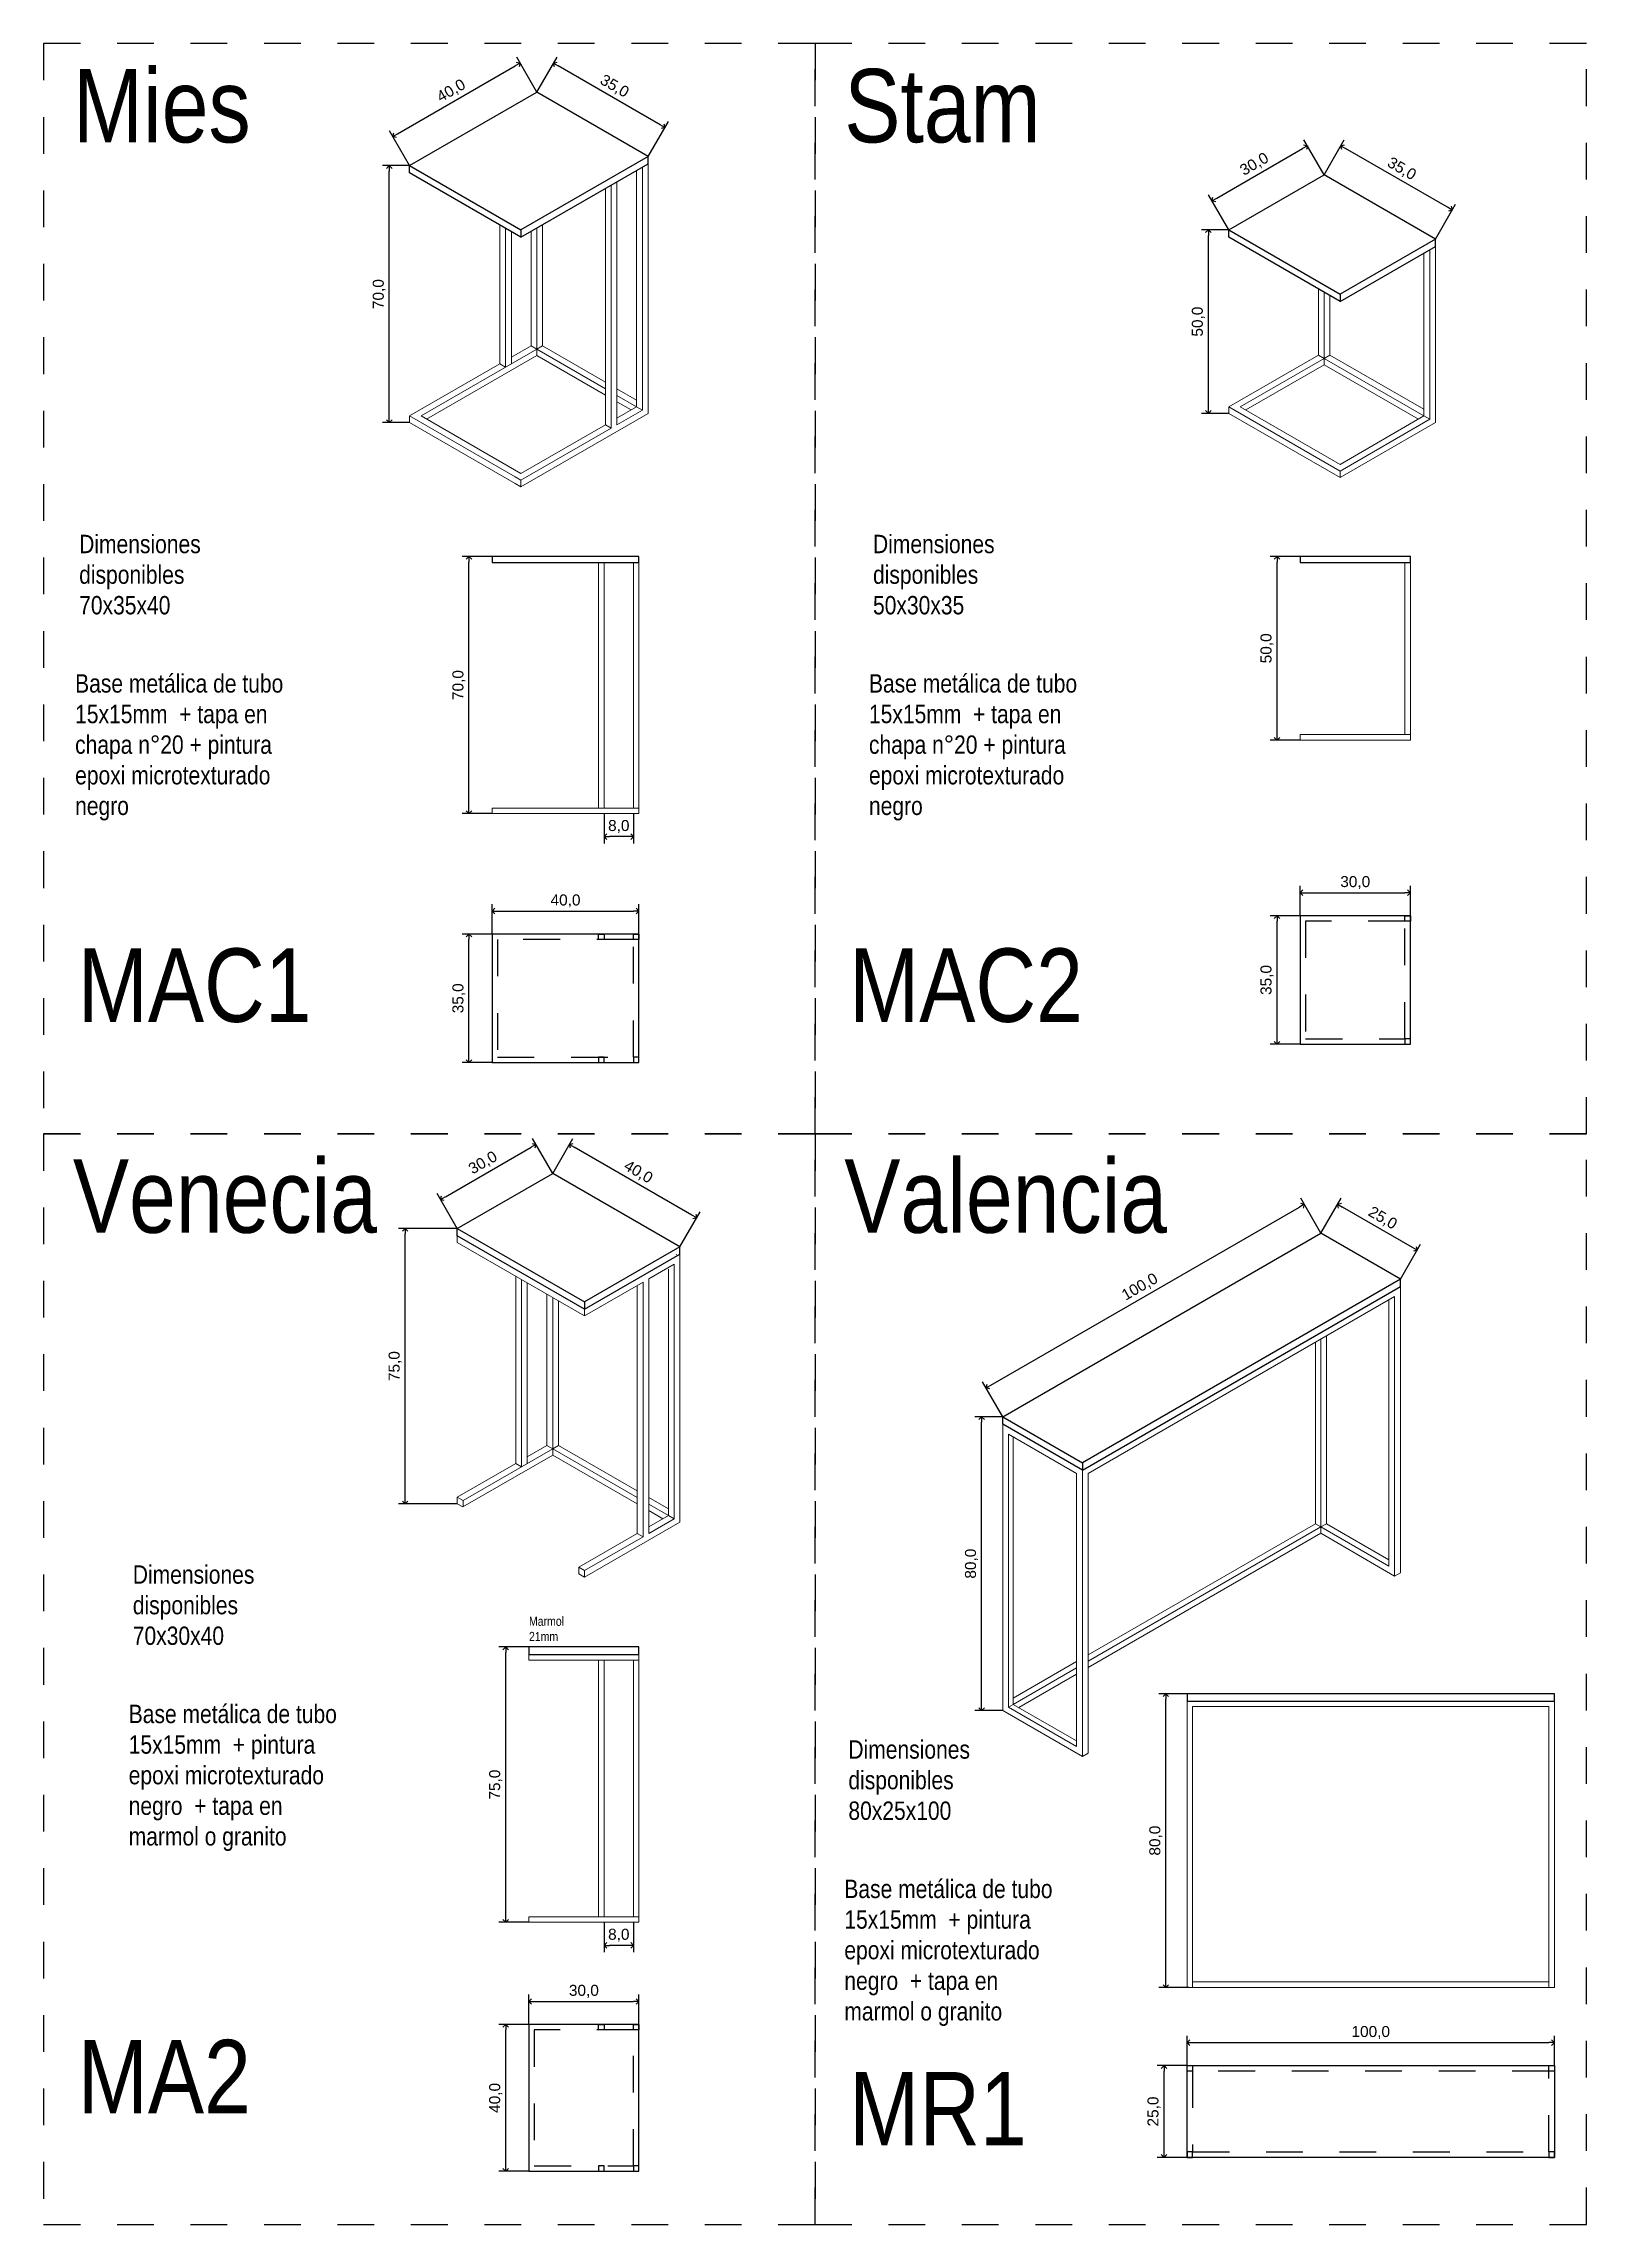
# Model space of a CAD drawing. Header units: millimetres. Extents: x 9178.3 to 9194.4, y -3701.7 to -3678.5.
# Drawn here: x 9178.31 to 9182.51, y -3687.24 to -3681.3 of the extents above; entities that cross this region are included whole.
import ezdxf

# ---------------------------------------------------------------- set-up
doc = ezdxf.new("R2010")
doc.units = ezdxf.units.MM
doc.header["$LTSCALE"] = 0.1
doc.linetypes.add('LÍNEAS_OCULTAS2', pattern=[4.7625, 3.175, -1.5875])
for name, color, linetype, lineweight in [('Carpinteria Perfil', 1, 'Continuous', 13), ('Carpinteris Madera', 72, 'Continuous', 9), ('TEXTO', 2, 'Continuous', 9), ('Vista 3', 67, 'Continuous', 15), ('Vista 6', 250, 'Continuous', 5)]:
    doc.layers.add(name, color=color, linetype=linetype, lineweight=lineweight)
for name, color, linetype in [('cotas', 251, 'Continuous'), ('Muros_corte', 4, 'Continuous'), ('Proyecciones', 40, 'LÍNEAS_OCULTAS2')]:
    doc.layers.add(name, color=color, linetype=linetype)
doc.styles.add('arial', font='arial.ttf')
doc.dimstyles.new('Copia(2) de 1.25', dxfattribs={"dimscale": 0.75, "dimtxt": 0.04, "dimasz": 0.02, "dimexe": 0.025, "dimexo": 0, "dimgap": 0.0125, "dimtad": 1, "dimdec": 1, "dimlfac": 100, "dimzin": 0, "dimtxsty": 'arial', "dimblk": 'OPEN90', "dimcen": 0.0125, "dimadec": 0, "dimazin": 0, "dimtm": 1e-09, "dimtfac": 1, "dimtdec": 1, "dimtofl": 0, "dimtmove": 0, "dimatfit": 3, "dimldrblk": 'DOT', "dimfxl": 1, "dimtolj": 1, "dimtzin": 0, "dimarcsym": 0})

msp = doc.modelspace()

# ---------------------------------------------------------------- texts
at = {"layer": 'TEXTO', "attachment_point": 7}
for s, insert, char_height, width in [('{\\fArial Narrow|b0|i0|c0|p34;Mies}', (9178.3917, -3681.5674), 0.2, 0.063775), ('{\\fArial Narrow|b0|i0|c0|p34;Stam}', (9180.4917, -3681.5674), 0.2, 0.063775), ('{\\fArial Narrow|b0|i0|c0|p34;Dimensiones disponibles\\P70x35x40}', (9178.4086, -3682.8509), 0.05, 0.004714), ('{\\fArial Narrow|b0|i0|c0|p34;Dimensiones disponibles\\P50x30x35}', (9180.5698, -3682.8509), 0.05, 0.004714), ('{\\fArial Narrow|b0|i0|c0|p34;Base metálica de tubo 15x15mm  + tapa en chapa n°20 + pintura epoxi microtexturado negro }', (9178.3976, -3683.4117), 0.05, 0.615795), ('{\\fArial Narrow|b0|i0|c0|p34;Base metálica de tubo 15x15mm  + tapa en chapa n°20 + pintura epoxi microtexturado negro }', (9180.5588, -3683.4117), 0.05, 0.615795), ('{\\fArial Narrow|b0|i0|c0|p34;MAC1}', (9178.405, -3683.963), 0.2, 0.018858), ('{\\fArial Narrow|b0|i0|c0|p34;MAC2}', (9180.505, -3683.963), 0.2, 0.018858), ('{\\fArial Narrow|b0|i0|c0|p34;Venecia}', (9178.3917, -3684.5374), 0.2, 0.063775), ('{\\fArial Narrow|b0|i0|c0|p34;Valencia}', (9180.4917, -3684.5374), 0.2, 0.063775), ('{\\fArial Narrow|b0|i0|c0|p34;Dimensiones disponibles\\P70x30x40}', (9178.5546, -3685.6578), 0.05, 0.004714), ('\\A1;{\\fArial Narrow|b0|i0|c0|p34;Marmol 21mm}', (9179.6332, -3685.6468), 0.025, 0.002357), ('{\\fArial Narrow|b0|i0|c0|p34;Base metálica de tubo 15x15mm  + pintura epoxi microtexturado negro  + tapa en marmol o granito}', (9178.5435, -3686.2186), 0.05, 0.615795), ('{\\fArial Narrow|b0|i0|c0|p34;Dimensiones disponibles\\P80x25x100}', (9180.5028, -3686.1344), 0.05, 0.004714), ('{\\fArial Narrow|b0|i0|c0|p34;Base metálica de tubo 15x15mm  + pintura epoxi microtexturado negro  + tapa en marmol o granito}', (9180.4918, -3686.6952), 0.05, 0.615795), ('{\\fArial Narrow|b0|i0|c0|p34;MA2}', (9178.405, -3686.933), 0.2, 0.018858), ('{\\fArial Narrow|b0|i0|c0|p34;MR1}', (9180.505, -3687.0205), 0.2, 0.018858)]:
    msp.add_mtext(s, dxfattribs=dict(at, insert=insert, char_height=char_height, width=width))

# ---------------------------------------------------------------- blocks, each defined once
blk = doc.blocks.new('_Open90')
at = {"color": 0, "linetype": 'ByBlock', "lineweight": -2}
for p, q in [((0, 0), (-1, 0)), ((-0.5, 0.5), (0, 0)), ((0, 0), (-0.5, -0.5))]:
    blk.add_line(p, q, dxfattribs=at)
blk = doc.blocks.new('*D2443')
at = {"layer": 'cotas', "color": 0, "lineweight": -2, "ltscale": 0.01, "transparency": 16777216}
for p, q in [((9179.6327, -3686.691), (9179.6327, -3686.6095)), ((9179.6477, -3686.6283), (9179.9177, -3686.6283)), ((9179.9327, -3686.691), (9179.9327, -3686.6095))]:
    blk.add_line(p, q, dxfattribs=at)
at = {"layer": 'Defpoints', "color": 0, "ltscale": 0.01, "transparency": 16777216}
for p in [(9179.9327, -3686.6283), (9179.6327, -3686.691), (9179.9327, -3686.691)]:
    blk.add_point(p, dxfattribs=at)
at = {"layer": 'cotas', "color": 0, "lineweight": -2, "ltscale": 0.01, "transparency": 16777216, "xscale": 0.015, "yscale": 0.015, "zscale": 0.015, "rotation": 180}
blk.add_blockref('_Open90', (9179.6327, -3686.6283), dxfattribs=at)
at = {"layer": 'cotas', "color": 0, "lineweight": -2, "ltscale": 0.01, "transparency": 16777216, "xscale": 0.015, "yscale": 0.015, "zscale": 0.015}
blk.add_blockref('_Open90', (9179.9327, -3686.6283), dxfattribs=at)
at = {"layer": 'cotas', "color": 0, "ltscale": 0.01, "transparency": 16777216, "insert": (9179.7827, -3686.6008), "char_height": 0.03, "attachment_point": 5, "style": 'arial'}
blk.add_mtext('\\A1;30,0', dxfattribs=at)
blk = doc.blocks.new('_DOT')
at = {"color": 0, "linetype": 'ByBlock'}
blk.add_line((-0.5, 0), (-1, 0), dxfattribs=at)
at = {"color": 0, "linetype": 'ByBlock', "const_width": 0.5}
blk.add_lwpolyline([(-0.25, 0, 1), (0.25, 0, 1)], format="xyb", close=True, dxfattribs=at)
blk = doc.blocks.new('*D2444')
at = {"layer": 'cotas', "color": 0, "lineweight": -2, "ltscale": 0.01, "transparency": 16777216}
for p, q in [((9179.6327, -3686.691), (9179.5512, -3686.691)), ((9179.5699, -3687.076), (9179.5699, -3686.706)), ((9179.6327, -3687.091), (9179.5512, -3687.091))]:
    blk.add_line(p, q, dxfattribs=at)
at = {"layer": 'Defpoints', "color": 0, "ltscale": 0.01, "transparency": 16777216}
for p in [(9179.5699, -3686.691), (9179.6327, -3686.691), (9179.6327, -3687.091)]:
    blk.add_point(p, dxfattribs=at)
at = {"layer": 'cotas', "color": 0, "lineweight": -2, "ltscale": 0.01, "transparency": 16777216, "xscale": 0.015, "yscale": 0.015, "zscale": 0.015}
for p, rotation in [((9179.5699, -3686.691), 90), ((9179.5699, -3687.091), 270)]:
    blk.add_blockref('_Open90', p, dxfattribs=dict(at, rotation=rotation))
at = {"layer": 'cotas', "color": 0, "ltscale": 0.01, "transparency": 16777216, "insert": (9179.5425, -3686.891), "char_height": 0.03, "attachment_point": 5, "rotation": 90, "style": 'arial'}
blk.add_mtext('\\A1;40,0', dxfattribs=at)
blk = doc.blocks.new('*D2445')
at = {"layer": 'cotas', "color": 0, "lineweight": -2, "ltscale": 0.01, "transparency": 16777216}
for p, q in [((9179.6327, -3685.6627), (9179.5512, -3685.6627)), ((9179.5699, -3686.3977), (9179.5699, -3685.6777)), ((9179.6327, -3686.4127), (9179.5512, -3686.4127))]:
    blk.add_line(p, q, dxfattribs=at)
at = {"layer": 'Defpoints', "color": 0, "ltscale": 0.01, "transparency": 16777216}
for p in [(9179.5699, -3685.6627), (9179.6327, -3685.6627), (9179.6327, -3686.4127)]:
    blk.add_point(p, dxfattribs=at)
at = {"layer": 'cotas', "color": 0, "lineweight": -2, "ltscale": 0.01, "transparency": 16777216, "xscale": 0.015, "yscale": 0.015, "zscale": 0.015}
for p, rotation in [((9179.5699, -3685.6627), 90), ((9179.5699, -3686.4127), 270)]:
    blk.add_blockref('_Open90', p, dxfattribs=dict(at, rotation=rotation))
at = {"layer": 'cotas', "color": 0, "ltscale": 0.01, "transparency": 16777216, "insert": (9179.5425, -3686.0377), "char_height": 0.03, "attachment_point": 5, "rotation": 90, "style": 'arial'}
blk.add_mtext('\\A1;75,0', dxfattribs=at)
blk = doc.blocks.new('*D2446')
at = {"layer": 'cotas', "color": 0, "lineweight": -2, "ltscale": 0.01, "transparency": 16777216}
for p, q in [((9179.8377, -3686.4127), (9179.8377, -3686.4942)), ((9179.9177, -3686.4127), (9179.9177, -3686.4942)), ((9179.9027, -3686.4755), (9179.8527, -3686.4755))]:
    blk.add_line(p, q, dxfattribs=at)
at = {"layer": 'Defpoints', "color": 0, "ltscale": 0.01, "transparency": 16777216}
for p in [(9179.8377, -3686.4127), (9179.9177, -3686.4127), (9179.8377, -3686.4755)]:
    blk.add_point(p, dxfattribs=at)
at = {"layer": 'cotas', "color": 0, "lineweight": -2, "ltscale": 0.01, "transparency": 16777216, "xscale": 0.015, "yscale": 0.015, "zscale": 0.015, "rotation": 180}
blk.add_blockref('_Open90', (9179.8377, -3686.4755), dxfattribs=at)
at = {"layer": 'cotas', "color": 0, "lineweight": -2, "ltscale": 0.01, "transparency": 16777216, "xscale": 0.015, "yscale": 0.015, "zscale": 0.015}
blk.add_blockref('_Open90', (9179.9177, -3686.4755), dxfattribs=at)
at = {"layer": 'cotas', "color": 0, "ltscale": 0.01, "transparency": 16777216, "insert": (9179.8777, -3686.4481), "char_height": 0.03, "attachment_point": 5, "style": 'arial'}
blk.add_mtext('\\A1;8,0', dxfattribs=at)
blk = doc.blocks.new('*D2447')
at = {"layer": 'cotas', "color": 0, "lineweight": -2, "ltscale": 0.01, "transparency": 16777216}
for p, q in [((9179.4381, -3684.5228), (9179.2776, -3684.5228)), ((9179.2963, -3685.2578), (9179.2963, -3684.5378)), ((9179.4381, -3685.2728), (9179.2776, -3685.2728))]:
    blk.add_line(p, q, dxfattribs=at)
at = {"layer": 'Defpoints', "color": 0, "ltscale": 0.01, "transparency": 16777216}
for p in [(9179.2963, -3684.5228), (9179.4381, -3684.5228), (9179.4381, -3685.2728)]:
    blk.add_point(p, dxfattribs=at)
at = {"layer": 'cotas', "color": 0, "lineweight": -2, "ltscale": 0.01, "transparency": 16777216, "xscale": 0.015, "yscale": 0.015, "zscale": 0.015}
for p, rotation in [((9179.2963, -3684.5228), 90), ((9179.2963, -3685.2728), 270)]:
    blk.add_blockref('_Open90', p, dxfattribs=dict(at, rotation=rotation))
at = {"layer": 'cotas', "color": 0, "ltscale": 0.01, "transparency": 16777216, "insert": (9179.2689, -3684.8978), "char_height": 0.03, "attachment_point": 5, "rotation": 90, "style": 'arial'}
blk.add_mtext('\\A1;75,0', dxfattribs=at)
blk = doc.blocks.new('*D2467')
at = {"layer": 'cotas', "color": 0, "lineweight": -2, "ltscale": 0.01, "transparency": 16777216}
for p, q in [((9179.5327, -3683.721), (9179.5327, -3683.6395)), ((9179.5477, -3683.6583), (9179.9177, -3683.6583)), ((9179.9327, -3683.721), (9179.9327, -3683.6395))]:
    blk.add_line(p, q, dxfattribs=at)
at = {"layer": 'Defpoints', "color": 0, "ltscale": 0.01, "transparency": 16777216}
for p in [(9179.9327, -3683.6583), (9179.5327, -3683.721), (9179.9327, -3683.721)]:
    blk.add_point(p, dxfattribs=at)
at = {"layer": 'cotas', "color": 0, "lineweight": -2, "ltscale": 0.01, "transparency": 16777216, "xscale": 0.015, "yscale": 0.015, "zscale": 0.015, "rotation": 180}
blk.add_blockref('_Open90', (9179.5327, -3683.6583), dxfattribs=at)
at = {"layer": 'cotas', "color": 0, "lineweight": -2, "ltscale": 0.01, "transparency": 16777216, "xscale": 0.015, "yscale": 0.015, "zscale": 0.015}
blk.add_blockref('_Open90', (9179.9327, -3683.6583), dxfattribs=at)
at = {"layer": 'cotas', "color": 0, "ltscale": 0.01, "transparency": 16777216, "insert": (9179.7327, -3683.6308), "char_height": 0.03, "attachment_point": 5, "style": 'arial'}
blk.add_mtext('\\A1;40,0', dxfattribs=at)
blk = doc.blocks.new('*D2468')
at = {"layer": 'cotas', "color": 0, "lineweight": -2, "ltscale": 0.01, "transparency": 16777216}
for p, q in [((9179.5327, -3683.721), (9179.4512, -3683.721)), ((9179.4699, -3684.056), (9179.4699, -3683.736)), ((9179.5327, -3684.071), (9179.4512, -3684.071))]:
    blk.add_line(p, q, dxfattribs=at)
at = {"layer": 'Defpoints', "color": 0, "ltscale": 0.01, "transparency": 16777216}
for p in [(9179.4699, -3683.721), (9179.5327, -3683.721), (9179.5327, -3684.071)]:
    blk.add_point(p, dxfattribs=at)
at = {"layer": 'cotas', "color": 0, "lineweight": -2, "ltscale": 0.01, "transparency": 16777216, "xscale": 0.015, "yscale": 0.015, "zscale": 0.015}
for p, rotation in [((9179.4699, -3683.721), 90), ((9179.4699, -3684.071), 270)]:
    blk.add_blockref('_Open90', p, dxfattribs=dict(at, rotation=rotation))
at = {"layer": 'cotas', "color": 0, "ltscale": 0.01, "transparency": 16777216, "insert": (9179.4425, -3683.896), "char_height": 0.03, "attachment_point": 5, "rotation": 90, "style": 'arial'}
blk.add_mtext('\\A1;35,0', dxfattribs=at)
blk = doc.blocks.new('*D2469')
at = {"layer": 'cotas', "color": 0, "lineweight": -2, "ltscale": 0.01, "transparency": 16777216}
for p, q in [((9179.5327, -3682.6927), (9179.4512, -3682.6927)), ((9179.4699, -3683.3777), (9179.4699, -3682.7077)), ((9179.5327, -3683.3927), (9179.4512, -3683.3927))]:
    blk.add_line(p, q, dxfattribs=at)
at = {"layer": 'Defpoints', "color": 0, "ltscale": 0.01, "transparency": 16777216}
for p in [(9179.4699, -3682.6927), (9179.5327, -3682.6927), (9179.5327, -3683.3927)]:
    blk.add_point(p, dxfattribs=at)
at = {"layer": 'cotas', "color": 0, "lineweight": -2, "ltscale": 0.01, "transparency": 16777216, "xscale": 0.015, "yscale": 0.015, "zscale": 0.015}
for p, rotation in [((9179.4699, -3682.6927), 90), ((9179.4699, -3683.3927), 270)]:
    blk.add_blockref('_Open90', p, dxfattribs=dict(at, rotation=rotation))
at = {"layer": 'cotas', "color": 0, "ltscale": 0.01, "transparency": 16777216, "insert": (9179.4425, -3683.0427), "char_height": 0.03, "attachment_point": 5, "rotation": 90, "style": 'arial'}
blk.add_mtext('\\A1;70,0', dxfattribs=at)
blk = doc.blocks.new('*D2470')
at = {"layer": 'cotas', "color": 0, "lineweight": -2, "ltscale": 0.01, "transparency": 16777216}
for p, q in [((9179.8377, -3683.3927), (9179.8377, -3683.4742)), ((9179.9177, -3683.3927), (9179.9177, -3683.4742)), ((9179.9027, -3683.4555), (9179.8527, -3683.4555))]:
    blk.add_line(p, q, dxfattribs=at)
at = {"layer": 'Defpoints', "color": 0, "ltscale": 0.01, "transparency": 16777216}
for p in [(9179.8377, -3683.3927), (9179.9177, -3683.3927), (9179.8377, -3683.4555)]:
    blk.add_point(p, dxfattribs=at)
at = {"layer": 'cotas', "color": 0, "lineweight": -2, "ltscale": 0.01, "transparency": 16777216, "xscale": 0.015, "yscale": 0.015, "zscale": 0.015, "rotation": 180}
blk.add_blockref('_Open90', (9179.8377, -3683.4555), dxfattribs=at)
at = {"layer": 'cotas', "color": 0, "lineweight": -2, "ltscale": 0.01, "transparency": 16777216, "xscale": 0.015, "yscale": 0.015, "zscale": 0.015}
blk.add_blockref('_Open90', (9179.9177, -3683.4555), dxfattribs=at)
at = {"layer": 'cotas', "color": 0, "ltscale": 0.01, "transparency": 16777216, "insert": (9179.8777, -3683.4281), "char_height": 0.03, "attachment_point": 5, "style": 'arial'}
blk.add_mtext('\\A1;8,0', dxfattribs=at)
blk = doc.blocks.new('*D2471')
at = {"layer": 'cotas', "color": 0, "lineweight": -2, "ltscale": 0.01, "transparency": 16777216}
for p, q in [((9179.3082, -3681.6278), (9179.2343, -3681.6278)), ((9179.253, -3682.3128), (9179.253, -3681.6428)), ((9179.3082, -3682.3278), (9179.2343, -3682.3278))]:
    blk.add_line(p, q, dxfattribs=at)
at = {"layer": 'Defpoints', "color": 0, "ltscale": 0.01, "transparency": 16777216}
for p in [(9179.253, -3681.6278), (9179.3082, -3681.6278), (9179.3082, -3682.3278)]:
    blk.add_point(p, dxfattribs=at)
at = {"layer": 'cotas', "color": 0, "lineweight": -2, "ltscale": 0.01, "transparency": 16777216, "xscale": 0.015, "yscale": 0.015, "zscale": 0.015}
for p, rotation in [((9179.253, -3681.6278), 90), ((9179.253, -3682.3278), 270)]:
    blk.add_blockref('_Open90', p, dxfattribs=dict(at, rotation=rotation))
at = {"layer": 'cotas', "color": 0, "ltscale": 0.01, "transparency": 16777216, "insert": (9179.2256, -3681.9778), "char_height": 0.03, "attachment_point": 5, "rotation": 90, "style": 'arial'}
blk.add_mtext('\\A1;70,0', dxfattribs=at)
blk = doc.blocks.new('*D2476')
at = {"layer": 'cotas', "color": 0, "lineweight": -2, "ltscale": 0.01, "transparency": 16777216}
for p, q in [((9179.6979, -3684.3728), (9179.643, -3684.2777)), ((9179.4055, -3684.4364), (9179.6393, -3684.3014)), ((9179.4381, -3684.5228), (9179.3831, -3684.4277))]:
    blk.add_line(p, q, dxfattribs=at)
at = {"layer": 'Defpoints', "color": 0, "ltscale": 0.01, "transparency": 16777216}
for p in [(9179.6523, -3684.2939), (9179.6979, -3684.3728), (9179.4381, -3684.5228)]:
    blk.add_point(p, dxfattribs=at)
at = {"layer": 'cotas', "color": 0, "lineweight": -2, "ltscale": 0.01, "transparency": 16777216, "xscale": 0.015, "yscale": 0.015, "zscale": 0.015}
for p, rotation in [((9179.6523, -3684.2939), 30.00000000047556), ((9179.3925, -3684.4439), 210.0000000004756)]:
    blk.add_blockref('_Open90', p, dxfattribs=dict(at, rotation=rotation))
at = {"layer": 'cotas', "color": 0, "ltscale": 0.01, "transparency": 16777216, "insert": (9179.5087, -3684.3452), "char_height": 0.03, "attachment_point": 5, "rotation": 30, "style": 'arial'}
blk.add_mtext('\\A1;30,0', dxfattribs=at)
blk = doc.blocks.new('*D2477')
at = {"layer": 'cotas', "color": 0, "lineweight": -2, "ltscale": 0.01, "transparency": 16777216}
for p, q in [((9179.6979, -3684.3728), (9179.7528, -3684.2777)), ((9180.0768, -3684.4864), (9179.7564, -3684.3014)), ((9180.0443, -3684.5728), (9180.0992, -3684.4777))]:
    blk.add_line(p, q, dxfattribs=at)
at = {"layer": 'Defpoints', "color": 0, "ltscale": 0.01, "transparency": 16777216}
for p in [(9179.7434, -3684.2939), (9179.6979, -3684.3728), (9180.0443, -3684.5728)]:
    blk.add_point(p, dxfattribs=at)
at = {"layer": 'cotas', "color": 0, "lineweight": -2, "ltscale": 0.01, "transparency": 16777216, "xscale": 0.015, "yscale": 0.015, "zscale": 0.015}
for p, rotation in [((9179.7434, -3684.2939), 149.9999999994767), ((9180.0898, -3684.4939), 329.9999999994767)]:
    blk.add_blockref('_Open90', p, dxfattribs=dict(at, rotation=rotation))
at = {"layer": 'cotas', "color": 0, "ltscale": 0.01, "transparency": 16777216, "insert": (9179.9303, -3684.3702), "char_height": 0.03, "attachment_point": 5, "rotation": 330, "style": 'arial'}
blk.add_mtext('\\A1;40,0', dxfattribs=at)
blk = doc.blocks.new('*D2478')
at = {"layer": 'cotas', "color": 0, "lineweight": -2, "ltscale": 0.01, "transparency": 16777216}
for p, q in [((9179.2756, -3681.5414), (9179.596, -3681.3564)), ((9179.6546, -3681.4278), (9179.5997, -3681.3327)), ((9179.3082, -3681.6278), (9179.2532, -3681.5327))]:
    blk.add_line(p, q, dxfattribs=at)
at = {"layer": 'Defpoints', "color": 0, "ltscale": 0.01, "transparency": 16777216}
for p in [(9179.609, -3681.3489), (9179.6546, -3681.4278), (9179.3082, -3681.6278)]:
    blk.add_point(p, dxfattribs=at)
at = {"layer": 'cotas', "color": 0, "lineweight": -2, "ltscale": 0.01, "transparency": 16777216, "xscale": 0.015, "yscale": 0.015, "zscale": 0.015}
for p, rotation in [((9179.609, -3681.3489), 30.00000000047556), ((9179.2626, -3681.5489), 210.0000000004756)]:
    blk.add_blockref('_Open90', p, dxfattribs=dict(at, rotation=rotation))
at = {"layer": 'cotas', "color": 0, "ltscale": 0.01, "transparency": 16777216, "insert": (9179.4221, -3681.4252), "char_height": 0.03, "attachment_point": 5, "rotation": 30, "style": 'arial'}
blk.add_mtext('\\A1;40,0', dxfattribs=at)
blk = doc.blocks.new('*D2479')
at = {"layer": 'cotas', "color": 0, "lineweight": -2, "ltscale": 0.01, "transparency": 16777216}
for p, q in [((9179.6546, -3681.4278), (9179.7095, -3681.3327)), ((9179.9902, -3681.5164), (9179.7131, -3681.3564)), ((9179.9577, -3681.6028), (9180.0126, -3681.5077))]:
    blk.add_line(p, q, dxfattribs=at)
at = {"layer": 'Defpoints', "color": 0, "ltscale": 0.01, "transparency": 16777216}
for p in [(9179.7001, -3681.3489), (9179.6546, -3681.4278), (9179.9577, -3681.6028)]:
    blk.add_point(p, dxfattribs=at)
at = {"layer": 'cotas', "color": 0, "lineweight": -2, "ltscale": 0.01, "transparency": 16777216, "xscale": 0.015, "yscale": 0.015, "zscale": 0.015}
for p, rotation in [((9179.7001, -3681.3489), 149.9999999994767), ((9180.0032, -3681.5239), 329.9999999994767)]:
    blk.add_blockref('_Open90', p, dxfattribs=dict(at, rotation=rotation))
at = {"layer": 'cotas', "color": 0, "ltscale": 0.01, "transparency": 16777216, "insert": (9179.8654, -3681.4127), "char_height": 0.03, "attachment_point": 5, "rotation": 330, "style": 'arial'}
blk.add_mtext('\\A1;35,0', dxfattribs=at)
blk = doc.blocks.new('*D2448')
at = {"layer": 'cotas', "color": 0, "lineweight": -2, "ltscale": 0.01, "transparency": 16777216}
for p, q in [((9181.4249, -3686.8031), (9181.4249, -3686.7217)), ((9181.4399, -3686.7404), (9182.4099, -3686.7404)), ((9182.4249, -3686.8031), (9182.4249, -3686.7217))]:
    blk.add_line(p, q, dxfattribs=at)
at = {"layer": 'Defpoints', "color": 0, "ltscale": 0.01, "transparency": 16777216}
for p in [(9182.4249, -3686.7404), (9181.4249, -3686.8031), (9182.4249, -3686.8031)]:
    blk.add_point(p, dxfattribs=at)
at = {"layer": 'cotas', "color": 0, "lineweight": -2, "ltscale": 0.01, "transparency": 16777216, "xscale": 0.015, "yscale": 0.015, "zscale": 0.015, "rotation": 180}
blk.add_blockref('_Open90', (9181.4249, -3686.7404), dxfattribs=at)
at = {"layer": 'cotas', "color": 0, "lineweight": -2, "ltscale": 0.01, "transparency": 16777216, "xscale": 0.015, "yscale": 0.015, "zscale": 0.015}
blk.add_blockref('_Open90', (9182.4249, -3686.7404), dxfattribs=at)
at = {"layer": 'cotas', "color": 0, "ltscale": 0.01, "transparency": 16777216, "insert": (9181.9249, -3686.713), "char_height": 0.03, "attachment_point": 5, "style": 'arial'}
blk.add_mtext('\\A1;100,0', dxfattribs=at)
blk = doc.blocks.new('*D2449')
at = {"layer": 'cotas', "color": 0, "lineweight": -2, "ltscale": 0.01, "transparency": 16777216}
for p, q in [((9181.4249, -3686.8031), (9181.3434, -3686.8031)), ((9181.3622, -3687.0381), (9181.3622, -3686.8181)), ((9181.4249, -3687.0531), (9181.3434, -3687.0531))]:
    blk.add_line(p, q, dxfattribs=at)
at = {"layer": 'Defpoints', "color": 0, "ltscale": 0.01, "transparency": 16777216}
for p in [(9181.3622, -3686.8031), (9181.4249, -3686.8031), (9181.4249, -3687.0531)]:
    blk.add_point(p, dxfattribs=at)
at = {"layer": 'cotas', "color": 0, "lineweight": -2, "ltscale": 0.01, "transparency": 16777216, "xscale": 0.015, "yscale": 0.015, "zscale": 0.015}
for p, rotation in [((9181.3622, -3686.8031), 90), ((9181.3622, -3687.0531), 270)]:
    blk.add_blockref('_Open90', p, dxfattribs=dict(at, rotation=rotation))
at = {"layer": 'cotas', "color": 0, "ltscale": 0.01, "transparency": 16777216, "insert": (9181.3348, -3686.9281), "char_height": 0.03, "attachment_point": 5, "rotation": 90, "style": 'arial'}
blk.add_mtext('\\A1;25,0', dxfattribs=at)
blk = doc.blocks.new('*D2450')
at = {"layer": 'cotas', "color": 0, "lineweight": -2, "ltscale": 0.01, "transparency": 16777216}
for p, q in [((9181.4249, -3685.7903), (9181.3484, -3685.7903)), ((9181.3672, -3686.5753), (9181.3672, -3685.8053)), ((9181.4299, -3686.5903), (9181.3484, -3686.5903))]:
    blk.add_line(p, q, dxfattribs=at)
at = {"layer": 'Defpoints', "color": 0, "ltscale": 0.01, "transparency": 16777216}
for p in [(9181.3672, -3685.7903), (9181.4249, -3685.7903), (9181.4299, -3686.5903)]:
    blk.add_point(p, dxfattribs=at)
at = {"layer": 'cotas', "color": 0, "lineweight": -2, "ltscale": 0.01, "transparency": 16777216, "xscale": 0.015, "yscale": 0.015, "zscale": 0.015}
for p, rotation in [((9181.3672, -3685.7903), 90), ((9181.3672, -3686.5903), 270)]:
    blk.add_blockref('_Open90', p, dxfattribs=dict(at, rotation=rotation))
at = {"layer": 'cotas', "color": 0, "ltscale": 0.01, "transparency": 16777216, "insert": (9181.3398, -3686.1903), "char_height": 0.03, "attachment_point": 5, "rotation": 90, "style": 'arial'}
blk.add_mtext('\\A1;80,0', dxfattribs=at)
blk = doc.blocks.new('*D2451')
at = {"layer": 'cotas', "color": 0, "lineweight": -2, "ltscale": 0.01, "transparency": 16777216}
for p, q in [((9180.9231, -3685.0359), (9180.8466, -3685.0359)), ((9180.8654, -3685.8209), (9180.8654, -3685.0509)), ((9180.9231, -3685.8359), (9180.8466, -3685.8359))]:
    blk.add_line(p, q, dxfattribs=at)
at = {"layer": 'Defpoints', "color": 0, "ltscale": 0.01, "transparency": 16777216}
for p in [(9180.8654, -3685.0359), (9180.9231, -3685.0359), (9180.9231, -3685.8359)]:
    blk.add_point(p, dxfattribs=at)
at = {"layer": 'cotas', "color": 0, "lineweight": -2, "ltscale": 0.01, "transparency": 16777216, "xscale": 0.015, "yscale": 0.015, "zscale": 0.015}
for p, rotation in [((9180.8654, -3685.0359), 90), ((9180.8654, -3685.8359), 270)]:
    blk.add_blockref('_Open90', p, dxfattribs=dict(at, rotation=rotation))
at = {"layer": 'cotas', "color": 0, "ltscale": 0.01, "transparency": 16777216, "insert": (9180.838, -3685.4359), "char_height": 0.03, "attachment_point": 5, "rotation": 90, "style": 'arial'}
blk.add_mtext('\\A1;80,0', dxfattribs=at)
blk = doc.blocks.new('*D2472')
at = {"layer": 'cotas', "color": 0, "lineweight": -2, "ltscale": 0.01, "transparency": 16777216}
for p, q in [((9181.7327, -3683.671), (9181.7327, -3683.5895)), ((9181.7477, -3683.6083), (9182.0177, -3683.6083)), ((9182.0327, -3683.671), (9182.0327, -3683.5895))]:
    blk.add_line(p, q, dxfattribs=at)
at = {"layer": 'Defpoints', "color": 0, "ltscale": 0.01, "transparency": 16777216}
for p in [(9182.0327, -3683.6083), (9181.7327, -3683.671), (9182.0327, -3683.671)]:
    blk.add_point(p, dxfattribs=at)
at = {"layer": 'cotas', "color": 0, "lineweight": -2, "ltscale": 0.01, "transparency": 16777216, "xscale": 0.015, "yscale": 0.015, "zscale": 0.015, "rotation": 180}
blk.add_blockref('_Open90', (9181.7327, -3683.6083), dxfattribs=at)
at = {"layer": 'cotas', "color": 0, "lineweight": -2, "ltscale": 0.01, "transparency": 16777216, "xscale": 0.015, "yscale": 0.015, "zscale": 0.015}
blk.add_blockref('_Open90', (9182.0327, -3683.6083), dxfattribs=at)
at = {"layer": 'cotas', "color": 0, "ltscale": 0.01, "transparency": 16777216, "insert": (9181.8827, -3683.5808), "char_height": 0.03, "attachment_point": 5, "style": 'arial'}
blk.add_mtext('\\A1;30,0', dxfattribs=at)
blk = doc.blocks.new('*D2473')
at = {"layer": 'cotas', "color": 0, "lineweight": -2, "ltscale": 0.01, "transparency": 16777216}
for p, q in [((9181.7327, -3683.671), (9181.6512, -3683.671)), ((9181.6699, -3684.006), (9181.6699, -3683.686)), ((9181.7327, -3684.021), (9181.6512, -3684.021))]:
    blk.add_line(p, q, dxfattribs=at)
at = {"layer": 'Defpoints', "color": 0, "ltscale": 0.01, "transparency": 16777216}
for p in [(9181.6699, -3683.671), (9181.7327, -3683.671), (9181.7327, -3684.021)]:
    blk.add_point(p, dxfattribs=at)
at = {"layer": 'cotas', "color": 0, "lineweight": -2, "ltscale": 0.01, "transparency": 16777216, "xscale": 0.015, "yscale": 0.015, "zscale": 0.015}
for p, rotation in [((9181.6699, -3683.671), 90), ((9181.6699, -3684.021), 270)]:
    blk.add_blockref('_Open90', p, dxfattribs=dict(at, rotation=rotation))
at = {"layer": 'cotas', "color": 0, "ltscale": 0.01, "transparency": 16777216, "insert": (9181.6425, -3683.846), "char_height": 0.03, "attachment_point": 5, "rotation": 90, "style": 'arial'}
blk.add_mtext('\\A1;35,0', dxfattribs=at)
blk = doc.blocks.new('*D2474')
at = {"layer": 'cotas', "color": 0, "lineweight": -2, "ltscale": 0.01, "transparency": 16777216}
for p, q in [((9181.7327, -3682.6927), (9181.6512, -3682.6927)), ((9181.6699, -3683.1777), (9181.6699, -3682.7077)), ((9181.7327, -3683.1927), (9181.6512, -3683.1927))]:
    blk.add_line(p, q, dxfattribs=at)
at = {"layer": 'Defpoints', "color": 0, "ltscale": 0.01, "transparency": 16777216}
for p in [(9181.6699, -3682.6927), (9181.7327, -3682.6927), (9181.7327, -3683.1927)]:
    blk.add_point(p, dxfattribs=at)
at = {"layer": 'cotas', "color": 0, "lineweight": -2, "ltscale": 0.01, "transparency": 16777216, "xscale": 0.015, "yscale": 0.015, "zscale": 0.015}
for p, rotation in [((9181.6699, -3682.6927), 90), ((9181.6699, -3683.1927), 270)]:
    blk.add_blockref('_Open90', p, dxfattribs=dict(at, rotation=rotation))
at = {"layer": 'cotas', "color": 0, "ltscale": 0.01, "transparency": 16777216, "insert": (9181.6425, -3682.9427), "char_height": 0.03, "attachment_point": 5, "rotation": 90, "style": 'arial'}
blk.add_mtext('\\A1;50,0', dxfattribs=at)
blk = doc.blocks.new('*D2475')
at = {"layer": 'cotas', "color": 0, "lineweight": -2, "ltscale": 0.01, "transparency": 16777216}
for p, q in [((9181.5381, -3681.8028), (9181.4642, -3681.8028)), ((9181.4829, -3682.2878), (9181.4829, -3681.8178)), ((9181.5381, -3682.3028), (9181.4642, -3682.3028))]:
    blk.add_line(p, q, dxfattribs=at)
at = {"layer": 'Defpoints', "color": 0, "ltscale": 0.01, "transparency": 16777216}
for p in [(9181.4829, -3681.8028), (9181.5381, -3681.8028), (9181.5381, -3682.3028)]:
    blk.add_point(p, dxfattribs=at)
at = {"layer": 'cotas', "color": 0, "lineweight": -2, "ltscale": 0.01, "transparency": 16777216, "xscale": 0.015, "yscale": 0.015, "zscale": 0.015}
for p, rotation in [((9181.4829, -3681.8028), 90), ((9181.4829, -3682.3028), 270)]:
    blk.add_blockref('_Open90', p, dxfattribs=dict(at, rotation=rotation))
at = {"layer": 'cotas', "color": 0, "ltscale": 0.01, "transparency": 16777216, "insert": (9181.4555, -3682.0528), "char_height": 0.03, "attachment_point": 5, "rotation": 90, "style": 'arial'}
blk.add_mtext('\\A1;50,0', dxfattribs=at)
blk = doc.blocks.new('*D2480')
at = {"layer": 'cotas', "color": 0, "lineweight": -2, "ltscale": 0.01, "transparency": 16777216}
for p, q in [((9181.5055, -3681.7164), (9181.7393, -3681.5814)), ((9181.7979, -3681.6528), (9181.743, -3681.5577)), ((9181.5381, -3681.8028), (9181.4831, -3681.7077))]:
    blk.add_line(p, q, dxfattribs=at)
at = {"layer": 'Defpoints', "color": 0, "ltscale": 0.01, "transparency": 16777216}
for p in [(9181.7523, -3681.5739), (9181.7979, -3681.6528), (9181.5381, -3681.8028)]:
    blk.add_point(p, dxfattribs=at)
at = {"layer": 'cotas', "color": 0, "lineweight": -2, "ltscale": 0.01, "transparency": 16777216, "xscale": 0.015, "yscale": 0.015, "zscale": 0.015}
for p, rotation in [((9181.7523, -3681.5739), 30.00000000047556), ((9181.4925, -3681.7239), 210.0000000004756)]:
    blk.add_blockref('_Open90', p, dxfattribs=dict(at, rotation=rotation))
at = {"layer": 'cotas', "color": 0, "ltscale": 0.01, "transparency": 16777216, "insert": (9181.6087, -3681.6252), "char_height": 0.03, "attachment_point": 5, "rotation": 30, "style": 'arial'}
blk.add_mtext('\\A1;30,0', dxfattribs=at)
blk = doc.blocks.new('*D2481')
at = {"layer": 'cotas', "color": 0, "lineweight": -2, "ltscale": 0.01, "transparency": 16777216}
for p, q in [((9181.7979, -3681.6528), (9181.8528, -3681.5577)), ((9182.1335, -3681.7414), (9181.8564, -3681.5814)), ((9182.101, -3681.8278), (9182.1559, -3681.7327))]:
    blk.add_line(p, q, dxfattribs=at)
at = {"layer": 'Defpoints', "color": 0, "ltscale": 0.01, "transparency": 16777216}
for p in [(9181.8434, -3681.5739), (9181.7979, -3681.6528), (9182.101, -3681.8278)]:
    blk.add_point(p, dxfattribs=at)
at = {"layer": 'cotas', "color": 0, "lineweight": -2, "ltscale": 0.01, "transparency": 16777216, "xscale": 0.015, "yscale": 0.015, "zscale": 0.015}
for p, rotation in [((9181.8434, -3681.5739), 149.9999999994767), ((9182.1465, -3681.7489), 329.9999999994767)]:
    blk.add_blockref('_Open90', p, dxfattribs=dict(at, rotation=rotation))
at = {"layer": 'cotas', "color": 0, "ltscale": 0.01, "transparency": 16777216, "insert": (9182.0087, -3681.6377), "char_height": 0.03, "attachment_point": 5, "rotation": 330, "style": 'arial'}
blk.add_mtext('\\A1;35,0', dxfattribs=at)
blk = doc.blocks.new('*D2482')
at = {"layer": 'cotas', "color": 0, "lineweight": -2, "ltscale": 0.01, "transparency": 16777216}
for p, q in [((9181.7892, -3684.5359), (9181.7342, -3684.4407)), ((9180.8906, -3684.9495), (9181.7306, -3684.4645)), ((9180.9231, -3685.0359), (9180.8682, -3684.9407))]:
    blk.add_line(p, q, dxfattribs=at)
at = {"layer": 'Defpoints', "color": 0, "ltscale": 0.01, "transparency": 16777216}
for p in [(9181.7436, -3684.457), (9181.7892, -3684.5359), (9180.9231, -3685.0359)]:
    blk.add_point(p, dxfattribs=at)
at = {"layer": 'cotas', "color": 0, "lineweight": -2, "ltscale": 0.01, "transparency": 16777216, "xscale": 0.015, "yscale": 0.015, "zscale": 0.015}
for p, rotation in [((9181.7436, -3684.457), 30.00000000047555), ((9180.8776, -3684.957), 210.0000000004756)]:
    blk.add_blockref('_Open90', p, dxfattribs=dict(at, rotation=rotation))
at = {"layer": 'cotas', "color": 0, "ltscale": 0.01, "transparency": 16777216, "insert": (9181.2969, -3684.6832), "char_height": 0.03, "attachment_point": 5, "rotation": 30, "style": 'arial'}
blk.add_mtext('\\A1;100,0', dxfattribs=at)
blk = doc.blocks.new('*D2483')
at = {"layer": 'cotas', "color": 0, "lineweight": -2, "ltscale": 0.01, "transparency": 16777216}
for p, q in [((9181.7892, -3684.5359), (9181.8441, -3684.4407)), ((9182.0382, -3684.5745), (9181.8477, -3684.4645)), ((9182.0057, -3684.6609), (9182.0606, -3684.5657))]:
    blk.add_line(p, q, dxfattribs=at)
at = {"layer": 'Defpoints', "color": 0, "ltscale": 0.01, "transparency": 16777216}
for p in [(9181.8347, -3684.457), (9181.7892, -3684.5359), (9182.0057, -3684.6609)]:
    blk.add_point(p, dxfattribs=at)
at = {"layer": 'cotas', "color": 0, "lineweight": -2, "ltscale": 0.01, "transparency": 16777216, "xscale": 0.015, "yscale": 0.015, "zscale": 0.015}
for p, rotation in [((9181.8347, -3684.457), 149.9999999994767), ((9182.0512, -3684.582), 329.9999999994767)]:
    blk.add_blockref('_Open90', p, dxfattribs=dict(at, rotation=rotation))
at = {"layer": 'cotas', "color": 0, "ltscale": 0.01, "transparency": 16777216, "insert": (9181.9567, -3684.4957), "char_height": 0.03, "attachment_point": 5, "rotation": 330, "style": 'arial'}
blk.add_mtext('\\A1;25,0', dxfattribs=at)

# ---------------------------------------------------------------- dimensions: what is measured, and where the dimension line sits
at = {"layer": 'cotas', "ltscale": 0.01}
for base, p1, p2, angle, picture, middle in [((9179.609, -3681.3489), (9179.3082, -3681.6278), (9179.6546, -3681.4278), 30, '*D2478', (9179.4221, -3681.4252)), ((9179.7001, -3681.3489), (9179.9577, -3681.6028), (9179.6546, -3681.4278), 150, '*D2479', (9179.8654, -3681.4127)), ((9181.7523, -3681.5739), (9181.5381, -3681.8028), (9181.7979, -3681.6528), 30, '*D2480', (9181.6087, -3681.6252)), ((9181.8434, -3681.5739), (9182.101, -3681.8278), (9181.7979, -3681.6528), 150, '*D2481', (9182.0087, -3681.6377)), ((9179.253, -3681.6278), (9179.3082, -3682.3278), (9179.3082, -3681.6278), 90, '*D2471', (9179.2256, -3681.9778)), ((9181.4829, -3681.8028), (9181.5381, -3682.3028), (9181.5381, -3681.8028), 90, '*D2475', (9181.4555, -3682.0528)), ((9179.4699, -3682.6927), (9179.5327, -3683.3927), (9179.5327, -3682.6927), 90, '*D2469', (9179.4425, -3683.0427)), ((9181.6699, -3682.6927), (9181.7327, -3683.1927), (9181.7327, -3682.6927), 90, '*D2474', (9181.6425, -3682.9427)), ((9179.8377, -3683.4555), (9179.9177, -3683.3927), (9179.8377, -3683.3927), 180, '*D2470', (9179.8777, -3683.4281)), ((9181.6699, -3683.671), (9181.7327, -3684.021), (9181.7327, -3683.671), 90, '*D2473', (9181.6425, -3683.846)), ((9179.4699, -3683.721), (9179.5327, -3684.071), (9179.5327, -3683.721), 90, '*D2468', (9179.4425, -3683.896)), ((9179.6523, -3684.2939), (9179.4381, -3684.5228), (9179.6979, -3684.3728), 30, '*D2476', (9179.5087, -3684.3452)), ((9179.7434, -3684.2939), (9180.0443, -3684.5728), (9179.6979, -3684.3728), 150, '*D2477', (9179.9303, -3684.3702)), ((9181.7436, -3684.457), (9180.9231, -3685.0359), (9181.7892, -3684.5359), 30, '*D2482', (9181.2969, -3684.6832)), ((9181.8347, -3684.457), (9182.0057, -3684.6609), (9181.7892, -3684.5359), 150, '*D2483', (9181.9567, -3684.4957)), ((9179.2963, -3684.5228), (9179.4381, -3685.2728), (9179.4381, -3684.5228), 90, '*D2447', (9179.2689, -3684.8978)), ((9180.8654, -3685.0359), (9180.9231, -3685.8359), (9180.9231, -3685.0359), 90, '*D2451', (9180.838, -3685.4359)), ((9179.5699, -3685.6627), (9179.6327, -3686.4127), (9179.6327, -3685.6627), 90, '*D2445', (9179.5425, -3686.0377)), ((9181.3672, -3685.7903), (9181.4299, -3686.5903), (9181.4249, -3685.7903), 90, '*D2450', (9181.3398, -3686.1903)), ((9179.8377, -3686.4755), (9179.9177, -3686.4127), (9179.8377, -3686.4127), 180, '*D2446', (9179.8777, -3686.4481)), ((9179.5699, -3686.691), (9179.6327, -3687.091), (9179.6327, -3686.691), 90, '*D2444', (9179.5425, -3686.891)), ((9181.3622, -3686.8031), (9181.4249, -3687.0531), (9181.4249, -3686.8031), 90, '*D2449', (9181.3348, -3686.9281))]:
    dim = msp.add_linear_dim(base=base, p1=p1, p2=p2, angle=angle, dimstyle='Copia(2) de 1.25', dxfattribs=at)
    dim.commit()
    dim.dimension.update_dxf_attribs({"geometry": picture, "text_midpoint": middle})
for base, p1, p2, picture, middle in [((9182.0327, -3683.6083), (9181.7327, -3683.671), (9182.0327, -3683.671), '*D2472', (9181.8827, -3683.5808)), ((9179.9327, -3683.6583), (9179.5327, -3683.721), (9179.9327, -3683.721), '*D2467', (9179.7327, -3683.6308)), ((9179.9327, -3686.6283), (9179.6327, -3686.691), (9179.9327, -3686.691), '*D2443', (9179.7827, -3686.6008)), ((9182.4249, -3686.7404), (9181.4249, -3686.8031), (9182.4249, -3686.8031), '*D2448', (9181.9249, -3686.713))]:
    dim = msp.add_linear_dim(base=base, p1=p1, p2=p2, dimstyle='Copia(2) de 1.25', dxfattribs=at)
    dim.commit()
    dim.dimension.update_dxf_attribs({"geometry": picture, "text_midpoint": middle})

# ---------------------------------------------------------------- linework, layer by layer
at = {"layer": 'Carpinteria Perfil', "ltscale": 0.1}
for points in [[(9182.4099, -3686.5903), (9182.4249, -3686.5903), (9182.4249, -3685.8103), (9181.4249, -3685.8103), (9181.4249, -3686.5903), (9181.4399, -3686.5903)], [(9181.4399, -3685.8253), (9181.4399, -3686.5903)], [(9182.4099, -3686.5903), (9182.4099, -3685.8253), (9181.4399, -3685.8253)]]:
    msp.add_lwpolyline(points, dxfattribs=at)
at = {"layer": 'Carpinteris Madera', "ltscale": 0.1}
for p, q in [((9179.8227, -3682.7087), (9179.8227, -3683.3777)), ((9179.8377, -3682.7087), (9179.8377, -3683.3777)), ((9179.9177, -3682.7087), (9179.9177, -3683.3777)), ((9179.9327, -3682.7087), (9179.9327, -3683.3777)), ((9182.0177, -3682.7087), (9182.0177, -3683.1777)), ((9182.0327, -3682.7087), (9182.0327, -3683.1777)), ((9179.8227, -3685.6987), (9179.8227, -3686.3977)), ((9179.8377, -3685.6987), (9179.8377, -3686.3977)), ((9179.9177, -3685.6987), (9179.9177, -3686.3977)), ((9179.9327, -3685.6987), (9179.9327, -3686.3977))]:
    msp.add_line(p, q, dxfattribs=at)
for points in [[(9181.7327, -3683.1927), (9182.0327, -3683.1927), (9182.0327, -3683.1777), (9181.7327, -3683.1777)], [(9179.5327, -3683.3927), (9179.9327, -3683.3927), (9179.9327, -3683.3777), (9179.5327, -3683.3777)], [(9179.6327, -3685.6987), (9179.9327, -3685.6987), (9179.9327, -3685.6837), (9179.6327, -3685.6837)], [(9179.6327, -3686.4127), (9179.9327, -3686.4127), (9179.9327, -3686.3977), (9179.6327, -3686.3977)]]:
    msp.add_lwpolyline(points, close=True, dxfattribs=at)
at = {"layer": 'Muros_corte', "ltscale": 0.1}
for points in [[(9179.3082, -3681.6278), (9179.6546, -3681.4278)], [(9179.9577, -3681.6028), (9179.6546, -3681.4278)], [(9179.6113, -3681.8228), (9179.9577, -3681.6228), (9179.9577, -3681.6028), (9179.6113, -3681.8028), (9179.6113, -3681.8228)], [(9179.3082, -3681.6478), (9179.3082, -3681.6278), (9179.6113, -3681.8028), (9179.6113, -3681.8228), (9179.3082, -3681.6478)], [(9181.5381, -3681.8028), (9181.7979, -3681.6528)], [(9182.101, -3681.8278), (9181.7979, -3681.6528)], [(9181.5381, -3681.8228), (9181.5381, -3681.8028), (9181.8412, -3681.9778), (9181.8412, -3681.9978), (9181.5381, -3681.8228)], [(9181.8412, -3681.9978), (9182.101, -3681.8478), (9182.101, -3681.8278), (9181.8412, -3681.9778), (9181.8412, -3681.9978)], [(9179.4381, -3684.5228), (9179.6979, -3684.3728)], [(9180.0443, -3684.5728), (9179.6979, -3684.3728)], [(9179.4381, -3684.5428), (9179.4381, -3684.5228), (9179.7845, -3684.7228), (9179.7845, -3684.7428), (9179.4381, -3684.5428)], [(9179.7845, -3684.7428), (9180.0443, -3684.5928), (9180.0443, -3684.5728), (9179.7845, -3684.7228), (9179.7845, -3684.7428)], [(9180.9231, -3685.0359), (9181.7892, -3684.5359)], [(9182.0057, -3684.6609), (9181.7892, -3684.5359)], [(9181.1397, -3685.1809), (9182.0057, -3684.6809), (9182.0057, -3684.6609), (9181.1397, -3685.1609), (9181.1397, -3685.1809)], [(9180.9231, -3685.0559), (9180.9231, -3685.0359), (9181.1397, -3685.1609), (9181.1397, -3685.1809), (9180.9231, -3685.0559)], [(9181.4249, -3685.8103), (9182.4249, -3685.8103), (9182.4249, -3685.7903), (9181.4249, -3685.7903), (9181.4249, -3685.8103), (9182.4199, -3685.8103)], [(9181.4249, -3686.8031), (9182.4249, -3686.8031), (9182.4249, -3687.0531), (9181.4249, -3687.0531), (9181.4249, -3686.8031)]]:
    msp.add_lwpolyline(points, dxfattribs=at)
for points in [[(9179.5327, -3682.7087), (9179.9327, -3682.7087), (9179.9327, -3682.6927), (9179.5327, -3682.6927)], [(9181.7327, -3682.7087), (9182.0327, -3682.7087), (9182.0327, -3682.6927), (9181.7327, -3682.6927)], [(9181.7327, -3683.671), (9181.7327, -3684.021), (9182.0327, -3684.021), (9182.0327, -3683.671)], [(9179.5327, -3683.721), (9179.5327, -3684.071), (9179.9327, -3684.071), (9179.9327, -3683.721)], [(9179.6327, -3685.6837), (9179.9327, -3685.6837), (9179.9327, -3685.6627), (9179.6327, -3685.6627)], [(9179.6327, -3686.691), (9179.6327, -3687.091), (9179.9327, -3687.091), (9179.9327, -3686.691)]]:
    msp.add_lwpolyline(points, close=True, dxfattribs=at)
at = {"layer": 'Proyecciones', "color": 3, "ltscale": 0.1}
for points in [[(9178.3119, -3681.2955), (9178.3119, -3684.2655), (9180.4119, -3684.2655), (9180.4119, -3681.2955), (9178.3119, -3681.2955)], [(9180.4119, -3681.2955), (9180.4119, -3684.2655), (9182.5119, -3684.2655), (9182.5119, -3681.2955), (9180.4119, -3681.2955)], [(9178.3119, -3684.2655), (9178.3119, -3687.2355), (9180.4119, -3687.2355), (9180.4119, -3684.2655), (9178.3119, -3684.2655)], [(9180.4119, -3684.2655), (9180.4119, -3687.2355), (9182.5119, -3687.2355), (9182.5119, -3684.2655), (9180.4119, -3684.2655)]]:
    msp.add_lwpolyline(points, dxfattribs=at)
at = {"layer": 'Proyecciones', "color": 1, "ltscale": 0.1}
for points in [[(9181.7477, -3683.686), (9181.7477, -3684.006), (9182.0177, -3684.006), (9182.0177, -3683.686)], [(9179.5477, -3683.736), (9179.5477, -3684.056), (9179.9177, -3684.056), (9179.9177, -3683.736)], [(9179.6477, -3686.706), (9179.6477, -3687.076), (9179.9177, -3687.076), (9179.9177, -3686.706)], [(9181.4399, -3686.8181), (9181.4399, -3687.0381), (9182.4099, -3687.0381), (9182.4099, -3686.8181)]]:
    msp.add_lwpolyline(points, close=True, dxfattribs=at)
for points in [[(9182.0177, -3683.686), (9182.0177, -3683.671), (9182.0327, -3683.671), (9182.0327, -3683.686), (9182.0177, -3683.686)], [(9179.8227, -3683.736), (9179.8227, -3683.721), (9179.8377, -3683.721), (9179.8377, -3683.736), (9179.8227, -3683.736)], [(9179.9177, -3683.736), (9179.9177, -3683.721), (9179.9327, -3683.721), (9179.9327, -3683.736), (9179.9177, -3683.736)], [(9182.0177, -3684.006), (9182.0177, -3684.021), (9182.0327, -3684.021), (9182.0327, -3684.006), (9182.0177, -3684.006)], [(9179.8227, -3684.056), (9179.8227, -3684.071), (9179.8377, -3684.071), (9179.8377, -3684.056), (9179.8227, -3684.056)], [(9179.9177, -3684.056), (9179.9177, -3684.071), (9179.9327, -3684.071), (9179.9327, -3684.056), (9179.9177, -3684.056)], [(9179.8227, -3686.706), (9179.8227, -3686.691), (9179.8377, -3686.691), (9179.8377, -3686.706), (9179.8227, -3686.706)], [(9179.9177, -3686.706), (9179.9177, -3686.691), (9179.9327, -3686.691), (9179.9327, -3686.706), (9179.9177, -3686.706)], [(9181.4249, -3686.8181), (9181.4249, -3686.8031), (9181.4399, -3686.8031), (9181.4399, -3686.8181), (9181.4249, -3686.8181)], [(9182.4099, -3686.8181), (9182.4099, -3686.8031), (9182.4249, -3686.8031), (9182.4249, -3686.8181), (9182.4099, -3686.8181)], [(9179.8227, -3687.076), (9179.8227, -3687.091), (9179.8377, -3687.091), (9179.8377, -3687.076), (9179.8227, -3687.076)], [(9179.9177, -3687.076), (9179.9177, -3687.091), (9179.9327, -3687.091), (9179.9327, -3687.076), (9179.9177, -3687.076)], [(9181.4249, -3687.0381), (9181.4249, -3687.0531), (9181.4399, -3687.0531), (9181.4399, -3687.0381), (9181.4249, -3687.0381)], [(9182.4099, -3687.0381), (9182.4099, -3687.0531), (9182.4249, -3687.0531), (9182.4249, -3687.0381), (9182.4099, -3687.0381)]]:
    msp.add_lwpolyline(points, dxfattribs=at)
at = {"layer": 'Vista 3', "ltscale": 0.1}
for points in [[(9179.5956, -3682.4938), (9179.6113, -3682.5028), (9179.9577, -3682.3028), (9179.9577, -3681.6047)], [(9179.3082, -3681.6297), (9179.3082, -3681.6478)], [(9179.6113, -3681.8228), (9179.3082, -3681.6478)], [(9179.8727, -3682.3338), (9179.942, -3682.2938), (9179.942, -3681.6319), (9179.6113, -3681.8228)], [(9179.8727, -3682.3157), (9179.9263, -3682.2847), (9179.9263, -3681.6409)], [(9179.8414, -3681.69), (9179.8414, -3682.3338)], [(9179.8571, -3681.6809), (9179.8571, -3682.3428)], [(9179.8727, -3681.6719), (9179.8727, -3682.3338)], [(9179.554, -3681.7897), (9179.554, -3682.1678)], [(9179.6702, -3681.7888), (9179.6702, -3682.1188)], [(9179.5696, -3681.7988), (9179.5696, -3682.1769)], [(9179.5853, -3681.8078), (9179.5853, -3682.1678)], [(9179.6113, -3681.8228), (9179.6113, -3681.8047)], [(9179.6389, -3681.8069), (9179.6389, -3682.1188)], [(9179.6546, -3681.7978), (9179.6546, -3682.1278)], [(9181.8412, -3682.4778), (9182.101, -3682.3278), (9182.101, -3681.8478), (9181.8412, -3681.9978), (9181.5381, -3681.8228)], [(9181.8412, -3682.4597), (9182.0853, -3682.3188), (9182.0853, -3681.8569)], [(9181.8412, -3682.4416), (9182.0696, -3682.3097), (9182.0696, -3681.8659)], [(9181.7822, -3681.9638), (9181.7822, -3682.1438)], [(9181.7979, -3681.9728), (9181.7979, -3682.1528)], [(9181.8135, -3681.9819), (9181.8135, -3682.1438)], [(9179.3395, -3682.3097), (9179.6546, -3682.1278)], [(9179.3545, -3682.3184), (9179.6546, -3682.1451)], [(9179.5853, -3682.1497), (9179.6389, -3682.1188)], [(9179.6389, -3682.1188), (9179.6546, -3682.1278)], [(9179.6702, -3682.1188), (9179.6546, -3682.1278), (9179.6546, -3682.1451)], [(9179.8414, -3682.2357), (9179.6546, -3682.1278)], [(9179.8414, -3682.253), (9179.6546, -3682.1451)], [(9179.8414, -3682.2176), (9179.6702, -3682.1188)], [(9181.5381, -3682.2847), (9181.7822, -3682.1438)], [(9181.7822, -3682.1438), (9181.7979, -3682.1528)], [(9181.8135, -3682.1438), (9181.7979, -3682.1528), (9181.7979, -3682.1701)], [(9182.0696, -3682.2916), (9181.8135, -3682.1438)], [(9179.3082, -3682.3097), (9179.554, -3682.1678)], [(9179.554, -3682.1678), (9179.5696, -3682.1769)], [(9181.5694, -3682.2847), (9181.7979, -3682.1528)], [(9181.5844, -3682.2934), (9181.7979, -3682.1701)], [(9182.0696, -3682.3097), (9181.7979, -3682.1528)], [(9182.0546, -3682.3184), (9181.7979, -3682.1701)], [(9179.9263, -3682.2666), (9179.8727, -3682.2357)], [(9179.9263, -3682.2847), (9179.8727, -3682.2538)], [(9179.3082, -3682.3097), (9179.3082, -3682.3278)], [(9179.3082, -3682.3097), (9179.5956, -3682.4757)], [(9179.3395, -3682.3097), (9179.6113, -3682.4666)], [(9179.9113, -3682.2934), (9179.8727, -3682.2711)], [(9179.9263, -3682.2847), (9179.942, -3682.2938)], [(9181.5381, -3682.2847), (9181.5381, -3682.3028)], [(9181.5381, -3682.2847), (9181.8412, -3682.4597)], [(9181.5381, -3682.3028), (9181.8412, -3682.4778)], [(9181.5694, -3682.2847), (9181.8412, -3682.4416)], [(9182.0696, -3682.3097), (9182.0853, -3682.3188)], [(9179.3082, -3682.3278), (9179.5956, -3682.4938)], [(9179.3232, -3682.3365), (9179.3238, -3682.3361)], [(9179.6113, -3682.4666), (9179.8414, -3682.3338)], [(9179.6113, -3682.4847), (9179.8571, -3682.3428)], [(9179.8414, -3682.3338), (9179.8571, -3682.3428)], [(9179.5956, -3682.4757), (9179.6113, -3682.4847)], [(9179.6113, -3682.4847), (9179.6113, -3682.5028)], [(9181.8412, -3682.4597), (9181.8412, -3682.4778)], [(9179.7688, -3685.4638), (9179.7845, -3685.4728), (9180.0443, -3685.3228), (9180.0443, -3684.5928), (9179.7845, -3684.7428), (9179.4381, -3684.5428)], [(9179.4381, -3684.5428), (9179.4381, -3684.5609)], [(9179.7845, -3684.7609), (9179.4381, -3684.5609)], [(9179.9593, -3685.3538), (9180.0286, -3685.3138), (9180.0286, -3684.62), (9179.9593, -3684.66)], [(9179.9593, -3685.3357), (9180.0129, -3685.3047), (9180.0129, -3684.634)], [(9179.5973, -3684.6528), (9179.5973, -3685.1628)], [(9179.6129, -3684.6619), (9179.6129, -3685.1719)], [(9179.6286, -3684.6709), (9179.6286, -3685.1628)], [(9179.9437, -3684.669), (9179.7845, -3684.7609)], [(9179.928, -3684.6781), (9179.928, -3685.3538)], [(9179.9437, -3684.669), (9179.9437, -3685.3628)], [(9179.9593, -3684.66), (9179.9593, -3685.3538)], [(9181.99, -3685.4699), (9182.0057, -3685.4609), (9182.0057, -3684.6809), (9181.1397, -3685.1809), (9180.9231, -3685.0559), (9180.9231, -3685.8359)], [(9179.6822, -3684.7019), (9179.6822, -3685.1138)], [(9179.6979, -3684.7109), (9179.6979, -3685.1228)], [(9179.7135, -3684.72), (9179.7135, -3685.1138)], [(9179.7845, -3684.7609), (9179.7845, -3684.7428)], [(9181.99, -3685.4699), (9181.99, -3684.708), (9181.1553, -3685.1899)], [(9181.9743, -3685.4428), (9181.9743, -3684.717)], [(9179.6286, -3685.1447), (9179.6822, -3685.1138)], [(9179.6822, -3685.1138), (9179.6979, -3685.1228)], [(9179.7135, -3685.1138), (9179.6979, -3685.1228), (9179.6979, -3685.1401)], [(9179.928, -3685.2376), (9179.7135, -3685.1138)], [(9181.124, -3685.1899), (9180.9388, -3685.083), (9180.9388, -3685.8268), (9181.124, -3685.9337)], [(9180.9518, -3685.0905), (9180.9518, -3685.8193), (9181.124, -3685.9187)], [(9179.4381, -3685.2547), (9179.5973, -3685.1628)], [(9179.4531, -3685.2815), (9179.6979, -3685.1401)], [(9179.4537, -3685.2638), (9179.6979, -3685.1228)], [(9179.5973, -3685.1628), (9179.6129, -3685.1719)], [(9179.928, -3685.2557), (9179.6979, -3685.1228)], [(9179.928, -3685.273), (9179.6979, -3685.1401)], [(9181.124, -3685.1899), (9181.124, -3685.9337)], [(9181.1397, -3685.1809), (9181.1397, -3685.9609)], [(9181.1553, -3685.1899), (9181.1553, -3685.9518)], [(9179.4381, -3685.2547), (9179.4381, -3685.2728)], [(9179.4381, -3685.2547), (9179.4537, -3685.2638)], [(9179.4381, -3685.2728), (9179.4531, -3685.2815)], [(9179.4537, -3685.2638), (9179.4537, -3685.2811)], [(9180.0129, -3685.2866), (9179.9593, -3685.2557)], [(9180.0129, -3685.3047), (9179.9593, -3685.2738)], [(9179.9979, -3685.3134), (9179.9593, -3685.2911)], [(9179.7688, -3685.4457), (9179.928, -3685.3538)], [(9179.928, -3685.3538), (9179.9437, -3685.3628)], [(9180.0129, -3685.3047), (9180.0286, -3685.3138)], [(9181.9743, -3685.4428), (9181.7892, -3685.3359)], [(9181.99, -3685.4699), (9181.7892, -3685.3532)], [(9181.9743, -3685.4254), (9181.8042, -3685.3272)], [(9179.7845, -3685.4547), (9179.9437, -3685.3628)], [(9179.7688, -3685.4457), (9179.7845, -3685.4547)], [(9179.7688, -3685.4457), (9179.7688, -3685.4638)], [(9179.7845, -3685.4547), (9179.7845, -3685.4728)], [(9180.9388, -3685.8268), (9180.9518, -3685.8193)], [(9180.9231, -3685.8359), (9181.1397, -3685.9609), (9181.1553, -3685.9518)]]:
    msp.add_lwpolyline(points, dxfattribs=at)
at = {"layer": 'Vista 6', "ltscale": 0.1}
for points in [[(9180.0343, -3684.5928), (9180.0344, -3684.5951)], [(9180.0343, -3684.5928), (9180.0344, -3684.5951)], [(9181.7892, -3685.3359), (9181.8042, -3685.3272), (9181.8042, -3684.8153)], [(9181.7742, -3685.3272), (9181.7742, -3684.8326)], [(9181.7892, -3685.3532), (9181.7892, -3684.8239)], [(9181.1553, -3685.6845), (9181.7742, -3685.3272)], [(9181.1553, -3685.7018), (9181.7892, -3685.3359)], [(9181.1553, -3685.7191), (9181.7892, -3685.3532)], [(9181.7742, -3685.3272), (9181.7892, -3685.3359)], [(9181.7944, -3685.3389), (9181.7927, -3685.3379)], [(9180.9518, -3685.802), (9181.124, -3685.7026)], [(9180.9518, -3685.8193), (9181.124, -3685.7199)], [(9180.9668, -3685.828), (9181.124, -3685.7372)], [(9181.4469, -3685.8103), (9182.4029, -3685.8103)]]:
    msp.add_lwpolyline(points, dxfattribs=at)
msp.add_lwpolyline([(9181.4399, -3686.5753), (9182.4099, -3686.5753), (9182.4099, -3686.5903), (9181.4399, -3686.5903)], close=True, dxfattribs=at)

msp.set_redraw_order([(e.dxf.handle, doc.entitydb.next_handle()) for e in msp.query("TEXT MTEXT ATTDEF DIMENSION ARC_DIMENSION")])  # texts and dimensions are drawn at this point

doc.saveas('drawing.dxf')
